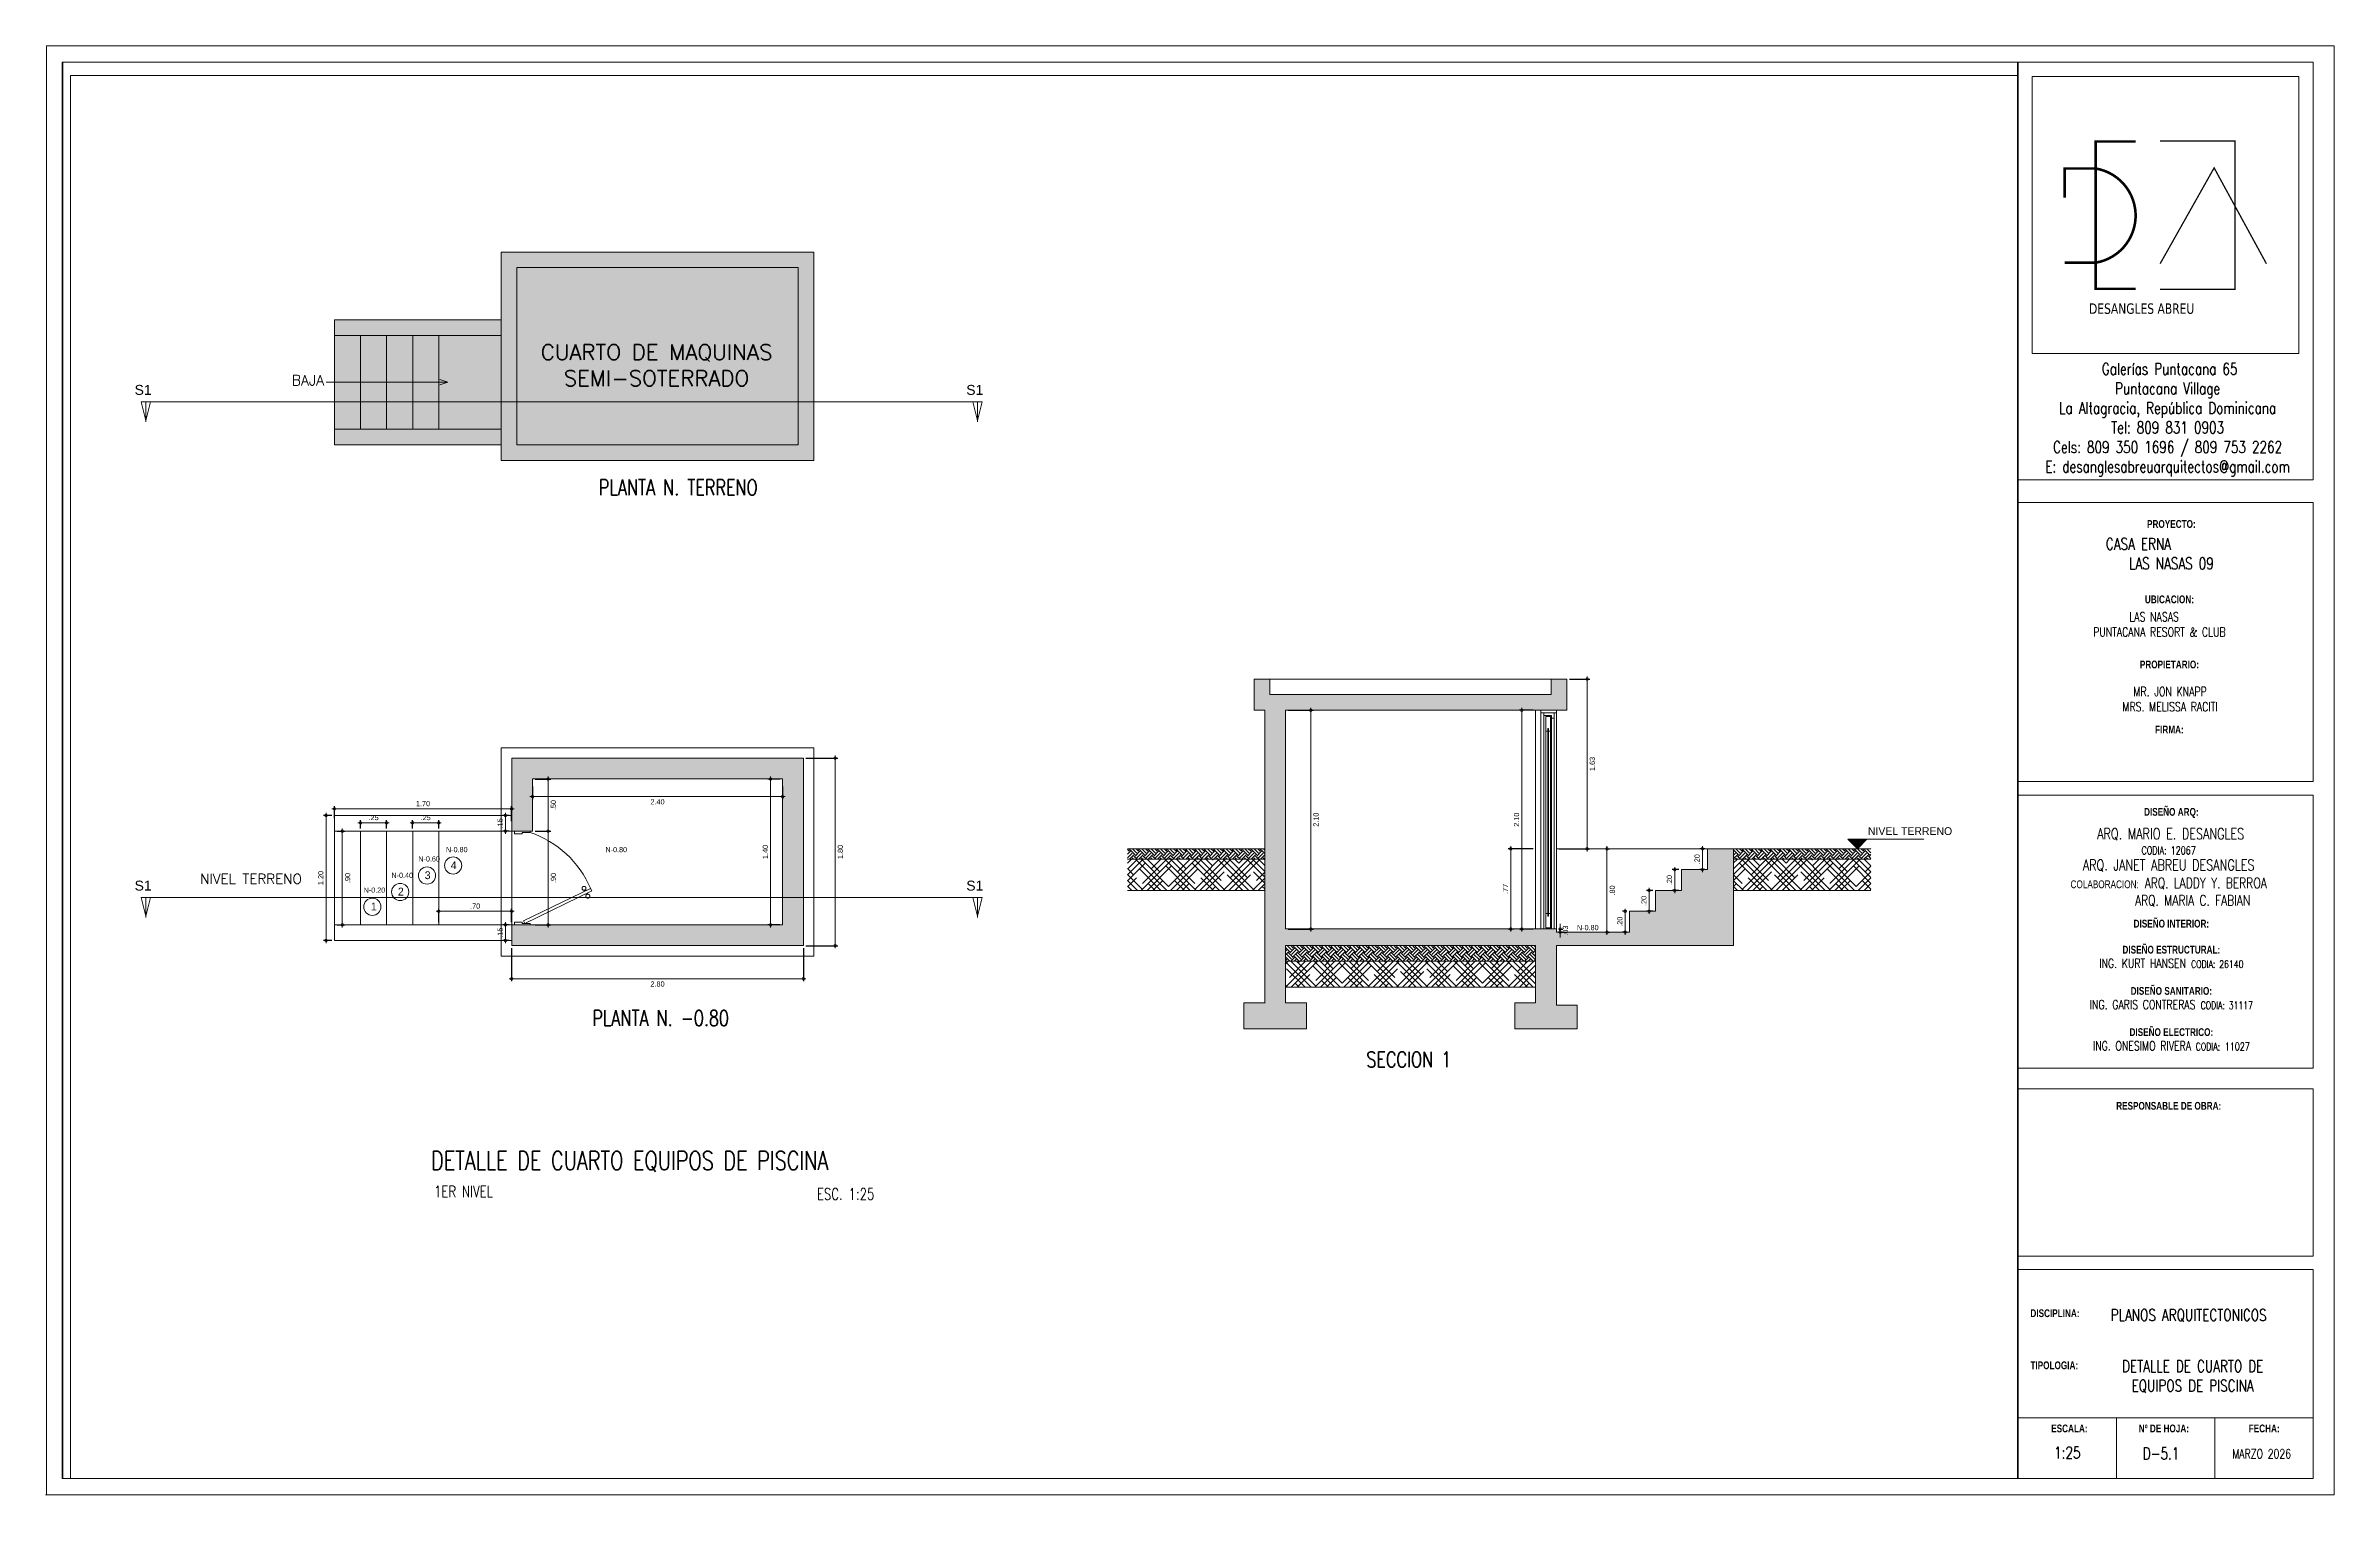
# Paper-space layout 'D-5.1' of a CAD drawing. Header units: metres. Extents: x 0.019 to 0.897, y 0.02 to 0.576.
# The model-space entities are those that its viewports show. They can reach past a viewport. Long polylines and large blocks are cut down to what shows.
import ezdxf

# ---------------------------------------------------------------- set-up
doc = ezdxf.new("R2010")
doc.units = ezdxf.units.M
doc.header["$PDMODE"] = 34
for name, pattern in [('0', [0]), ('CONTINU', [0]), ('DASHED2', [0.375, 0.25, -0.125])]:
    doc.linetypes.add(name, pattern=pattern)
doc.layers.get('0').update_dxf_attribs({"color": 250, "linetype": '0', "lineweight": 20})
doc.layers.get('Defpoints').update_dxf_attribs({"color": 6})
for name, color, linetype, lineweight in [('A-DOOR', 35, 'Continuous', 5), ('A-FLOR', 253, 'Continuous', 0), ('A-WALL', 250, 'Continuous', 20), ('corte', 250, 'Continuous', 20), ('DIMENSIONES', 5, 'Continuous', 5), ('piso', 253, 'Continuous', 0), ('SE-2', 252, 'Continuous', 9), ('SE-2-MADERA', 36, 'Continuous', 9), ('textos', 7, 'Continuous', 0)]:
    doc.layers.add(name, color=color, linetype=linetype, lineweight=lineweight)
doc.layers.add('RELLENO SECCION', color=8, linetype='Continuous', lineweight=0, transparency=0.4)
doc.styles.add('AC', font='framd.ttf')
doc.styles.add('Arch-Dim', font='romans.shx', dxfattribs={"width": 0.75})
doc.styles.add('ESC100-2mm', font='arial.ttf', dxfattribs={"height": 0.15})
doc.styles.add('ESC25-2mm', font='arial.ttf', dxfattribs={"height": 0.05})
doc.styles.get("Standard").update_dxf_attribs({"font": 'arial.ttf', "height": 0.1875})
doc.dimstyles.new('DIMS25', dxfattribs={"dimtxt": 0.05, "dimasz": 0.05, "dimexe": 0.025, "dimexo": 0.025, "dimgap": 0.025, "dimtad": 2, "dimzin": 4, "dimdsep": 46, "dimtxsty": 'ESC25-2mm', "dimblk": 'DOTSMALL', "dimcen": 0.025, "dimdle": 0.025, "dimclrd": 256, "dimclre": 256, "dimclrt": 1, "dimadec": 0, "dimazin": 0, "dimtfac": 1, "dimtix": 1, "dimtmove": 2, "dimatfit": 3, "dimfxl": 1, "dimtolj": 1, "dimtzin": 0, "dimlwd": -1, "dimarcsym": 0})

psp = doc.layouts.new('D-5.1')

# ---------------------------------------------------------------- texts
at = {"attachment_point": 1, "style": 'Arch-Dim'}
for s, insert, char_height, width in [('\\pxqc;{\\H1.25x; }', (0.75859, 0.36079), 0.0024479, 0.1131964), ('\\pxqc;DETALLE DE CUARTO DE EQUIPOS DE PISCINA', (0.8049, 0.07153), 0.0045, 0.0761002), ('1:25', (0.78978, 0.03833), 0.0045, 0.103134), ('D-5.1', (0.82382, 0.03799), 0.0045, 0.103134)]:
    psp.add_mtext(s, dxfattribs=dict(at, insert=insert, char_height=char_height, width=width))

msp = doc.modelspace()

# ---------------------------------------------------------------- texts
at = {"layer": 'textos', "width": 4.628637}
for s, insert, char_height, attachment_point in [('\\pxqc;{\\Fromans|c0;CUARTO DE MAQUINAS\\PSEMI-SOTERRADO}', (376.7422, -20.1798), 0.15, 9), ('\\pxql;{\\Fromans|c0;BAJA}', (370.9249, -20.1738), 0.1, 7)]:
    msp.add_mtext(s, dxfattribs=dict(at, insert=insert, char_height=char_height, attachment_point=attachment_point))
at = {"layer": 'textos', "char_height": 0.095524, "attachment_point": 9, "style": 'ESC100-2mm'}
for insert, width in [((369.5818, -20.2657, -0.1334), 0.836288), ((377.5639, -20.2657, -0.1334), 1.136288), ((369.5818, -25.0252, -0.1334), 0.836288), ((377.5639, -25.0252, -0.1334), 1.136288)]:
    msp.add_mtext('\\pxt5.9124,29;S1', dxfattribs=dict(at, insert=insert, width=width))
at = {"layer": 'textos', "lineweight": 13, "style": 'Arch-Dim'}
for s, insert, char_height, attachment_point in [('\\pxt177;PLANTA N. TERRENO', (375.3984, -21.2285), 0.15, 9), ('\\pxt177;PLANTA N. -0.80', (375.1231, -26.3236), 0.15, 9), ('SECCION 1', (381.2402, -26.5707, -0.562), 0.15, 1), ('DETALLE DE CUARTO EQUIPOS DE PISCINA', (372.264, -27.5258), 0.18, 1), ('1ER NIVEL', (372.292, -27.8584), 0.11, 1), ('ESC. 1:25', (375.9669, -27.8822), 0.11, 1)]:
    msp.add_mtext_dynamic_manual_height_columns(s, width=26.65337, gutter_width=15, heights=[0], dxfattribs=dict(at, insert=insert, char_height=char_height, attachment_point=attachment_point))
at = {"layer": 'textos', "attachment_point": 3, "style": 'ESC100-2mm'}
for s, insert, char_height in [('{\\Ftxt|c0;NIVEL TERRENO}', (386.8627, -24.4156), 0.075), ('{\\Ftxt|c0;N-0.60}', (372.3484, -24.6949), 0.05), ('{\\Ftxt|c0;N-0.80}', (372.6138, -24.6053), 0.05), ('{\\Ftxt|c0;N-0.80}', (374.1449, -24.6053), 0.05), ('{\\Ftxt|c0;N-0.20}', (371.8236, -24.9949), 0.05), ('{\\Ftxt|c0;N-0.40}', (372.091, -24.8524), 0.05), ('{\\Ftxt|c0;N-0.80}', (383.469, -25.3542), 0.05)]:
    msp.add_mtext_dynamic_manual_height_columns(s, width=2.216942, gutter_width=0.5, heights=[0], dxfattribs=dict(at, insert=insert, char_height=char_height))
at = {"layer": 'textos', "linetype": 'CONTINU', "char_height": 0.075, "attachment_point": 1, "style": 'ESC100-2mm'}
for s, insert in [('{\\Ftxt|c0;4}', (372.453, -24.7425)), ('{\\Ftxt|c0;2}', (371.9457, -24.9965)), ('{\\Ftxt|c0;3}', (372.203, -24.839)), ('{\\Ftxt|c0;1}', (371.6867, -25.139))]:
    msp.add_mtext_dynamic_manual_height_columns(s, width=0.740787, gutter_width=0.75, heights=[0], dxfattribs=dict(at, insert=insert))
at = {"layer": 'textos', "lineweight": 0, "insert": (370.0472, -24.9589), "char_height": 0.095, "attachment_point": 7, "style": 'AC'}
msp.add_mtext('\\A1;\\pxql;{\\Fromans|c0;NIVEL TERRENO}', dxfattribs=at)

# ---------------------------------------------------------------- blocks, each defined once
blk = doc.blocks.new('XREF-TJ-Tecne2-24X36')
at = {"lineweight": 13}
for p, q in [((0.88335, 0.05683), (0.77012, 0.05683)), ((0.80786, 0.03354), (0.80786, 0.05683)), ((0.84561, 0.03354), (0.84561, 0.05683)), ((0.01287, 0.02707), (0.01287, 0.02719)), ((0.01287, 0.02719), (0.01313, 0.02719))]:
    blk.add_line(p, q, dxfattribs=at)
for points in [[(0.89143, 0.58374), (0.01313, 0.58374), (0.01313, 0.02719), (0.89143, 0.02719)], [(0.77012, 0.57739), (0.88338, 0.57739), (0.88338, 0.41697), (0.77012, 0.41697)], [(0.77543, 0.57191), (0.8779, 0.57191), (0.8779, 0.46558), (0.77543, 0.46558)], [(0.88338, 0.40839), (0.77012, 0.40839), (0.77012, 0.30112), (0.88338, 0.30112)], [(0.77012, 0.29594), (0.88335, 0.29594), (0.88335, 0.19103), (0.77012, 0.19103)], [(0.77012, 0.1831), (0.88335, 0.1831), (0.88335, 0.11893), (0.77012, 0.11893)]]:
    blk.add_lwpolyline(points, close=True)
for points, const_width in [([(0.81521, 0.54696), (0.79987, 0.54696), (0.79987, 0.49039), (0.81521, 0.49039)], 0.001), ([(0.82455, 0.54714), (0.85338, 0.54714), (0.85338, 0.49021), (0.82455, 0.49021)], 0.0005), ([(0.78797, 0.50043), (0.79987, 0.50043), (0.79987, 0.53659), (0.78797, 0.53659), (0.78797, 0.52543)], 0.001), ([(0.8246, 0.50004), (0.84532, 0.53684), (0.86539, 0.50003)], 0.0005)]:
    blk.add_lwpolyline(points, dxfattribs=dict(const_width=const_width))
at = {"const_width": 0.001}
blk.add_lwpolyline([(0.79987, 0.53659, -0.846806), (0.79987, 0.50043, -1.311035)], format="xyb", dxfattribs=at)
blk.add_lwpolyline([(0.85644, 0.11374), (0.88335, 0.11374), (0.88335, 0.03354), (0.77012, 0.03354), (0.77012, 0.11374), (0.88335, 0.11374)])
at = {"layer": 'Defpoints', "color": 255, "lineweight": 13}
blk.add_lwpolyline([(0.01948, 0.57739), (0.77012, 0.57739), (0.77012, 0.03354), (0.01948, 0.03354)], close=True, dxfattribs=at)
at = {"style": 'Arch-Dim'}
for s, insert, char_height, width, attachment_point in [('\\pxsm2,qd;{\\H1.25x; \\fVerdana|b0|i0|c0|p34;\\H1.3072x;DESANGLES ABREU}', (0.79573, 0.48479), 0.0024479, 0.057903, 1), ('\\pxqc;{\\H1.25x; \\H1.4706x;Galerías Puntacana 65  \\PPuntacana Village\\PLa Altagracia, República Dominicana  \\PTel: 809 831 0903\\PCels: 809 350 1696 / 809 753 2262\\PE: desanglesabreuarquitectos@gmail.com}', (0.77012, 0.46188), 0.0024479, 0.1146695, 1), ('\\pxqc;{\\fArial|b1|i0|c0|p34;PROYECTO:}', (0.8289, 0.40006), 0.003, 0.0660399, 5), ('{\\H1.25x;              \\H1.47065x;CASA ERNA\\P\\pxqc;LAS NASAS 09}', (0.78171, 0.39469), 0.0024479, 0.0944146, 1), ('\\pxqc;{\\fArial|b1|i0|c0|p34;UBICACION:\\P\\P\\P\\P\\PPROPIETARIO:\\P\\P\\P\\P\\PFIRMA:}', (0.82816, 0.34612), 0.003, 0.0660399, 5), ('      {\\H0.77778x;LAS NASAS\\PPUNTACANA RESORT & CLUB}', (0.79889, 0.36617), 0.0045, 0.0944146, 1), ('\\pxi-3,l6.3162,qc,t6.3162;MR. JON KNAPP  \\PMRS. MELISSA RACITI', (0.74997, 0.33747), 0.0035, 0.1452831, 1), ('\\pxqc;{\\fArial|b1|i0|c0|p34;DISEÑO ARQ:}', (0.8289, 0.28909), 0.003, 0.0660399, 5), ('\\pxqc;{\\H1.25x; \\H1.3726x;ARQ. MARIO E. DESANGLES\\P\\H0.71428x;CODIA:^I12067\\H1.49996x;\\P\\H0.93336x;ARQ. JANET ABREU DESANGLES\\P\\fArial|b0|i0|c0|p34;\\H0.71429x;COLABORACION:\\Fromans|c0;\\H1.5x; \\H0.88892x;ARQ. LADDY Y. BERROA\\P         ARQ. MARIA C. FABIAN\\P          }', (0.78065, 0.2832), 0.0024479, 0.0944146, 1), ('\\pxqc;{\\fArial|b1|i0|c0|p34;\\PDISEÑO INTERIOR:   \\Fromans|c0;\\H1.83825x;\\P\\fArial|b1|i0|c0|p34;\\H0.544x;\\PDISEÑO ESTRUCTURAL:\\P\\Fromans|c0;\\H1.16666x;ING. KURT HANSEN\\H1.10305x; \\H0.75x;CODIA: 26140\\fArial|b1|i0|c0|p34;\\H1.0361x;\\P\\PDISEÑO SANITARIO:\\P\\Fromans|c0;\\H1.16665x;ING.^IGARIS CONTRERAS\\H1.10305x; \\H0.75x;CODIA: 31117\\P\\fArial|b1|i0|c0|p34;\\H1.0361x;\\PDISEÑO ELECTRICO:\\P\\Fromans|c0;\\H1.16665x;ING. ONESIMO RIVERA \\H0.82857x;CODIA:\\H1.20689x; \\H0.85714x;11027}', (0.8289, 0.22551), 0.003, 0.0868059, 5), ('\\pxqc;{\\fArial|b1|i0|c0|p34;RESPONSABLE DE OBRA:}', (0.82789, 0.1766), 0.003, 0.0660399, 5), ('\\pxql;{\\fArial|b1|i0|c0|p34;DISCIPLINA:\\P\\P\\P\\PTIPOLOGIA:}', (0.80781, 0.08695), 0.003, 0.0660399, 5), ('\\pxqc;{\\H1.25x; \\H1.4706x;PLANOS ARQUITECTONICOS}', (0.78755, 0.09855), 0.0024479, 0.0944146, 1), ('\\pxqc;{\\fArial|b1|i0|c0|p34;ESCALA:}', (0.78976, 0.0527), 0.003, 0.0660399, 5), ('\\pxqc;{\\fArial|b1|i0|c0|p34;Nº DE HOJA:}', (0.82603, 0.0527), 0.003, 0.0660399, 5), ('\\pxqc;{\\fArial|b1|i0|c0|p34;FECHA:}', (0.86455, 0.0527), 0.003, 0.0660399, 5), ('{\\H1.45833x;MARZO 2026}', (0.85227, 0.04474), 0.0024, 0.0944146, 1)]:
    blk.add_mtext(s, dxfattribs=dict(at, insert=insert, char_height=char_height, width=width, attachment_point=attachment_point))
blk = doc.blocks.new('_DotSmall')
at = {"color": 0, "linetype": 'ByBlock', "lineweight": 13, "const_width": 0.5}
blk.add_lwpolyline([(-0.0625, 0, 1), (0.0625, 0, 1)], format="xyb", close=True, dxfattribs=at)
blk = doc.blocks.new('*D1051')
at = {"layer": 'Defpoints', "color": 0, "transparency": 16777216}
for p in [(382.865, -24.623), (382.626, -25.393), (382.684, -25.393)]:
    blk.add_point(p, dxfattribs=at)
at = {"layer": 'DIMENSIONES', "transparency": 16777216}
blk.add_line((382.626, -24.598), (382.626, -25.418), dxfattribs=at)
at = {"layer": 'DIMENSIONES', "lineweight": -2, "transparency": 16777216}
for p, q in [((382.84, -24.623), (382.601, -24.623)), ((382.659, -25.393), (382.601, -25.393))]:
    blk.add_line(p, q, dxfattribs=at)
at = {"layer": 'DIMENSIONES', "transparency": 16777216, "xscale": 0.05, "yscale": 0.05, "zscale": 0.05}
for p, rotation in [((382.626, -24.623), 90), ((382.626, -25.393), 270)]:
    blk.add_blockref('_DotSmall', p, dxfattribs=dict(at, rotation=rotation))
at = {"layer": 'DIMENSIONES', "color": 5, "transparency": 16777216, "insert": (382.576, -25.008), "char_height": 0.05, "attachment_point": 5, "rotation": 90, "style": 'ESC25-2mm'}
blk.add_mtext('\\A1;.77', dxfattribs=at)
blk = doc.blocks.new('INDI.PISO')
blk.add_hatch(color=256).paths.add_polyline_path([(0, 0), (0.183, 0), (0.092, -0.092)])
blk.add_line((0.183, 0), (0.728, 0))
blk.add_lwpolyline([(0, 0), (0.183, 0), (0.092, -0.092), (0, 0)])
blk = doc.blocks.new('*D1056')
at = {"layer": 'Defpoints', "color": 0, "transparency": 16777216}
for p in [(380.465, -23.293), (380.465, -25.393), (380.707, -25.393)]:
    blk.add_point(p, dxfattribs=at)
at = {"layer": 'DIMENSIONES', "transparency": 16777216}
blk.add_line((380.707, -23.268), (380.707, -25.418), dxfattribs=at)
at = {"layer": 'DIMENSIONES', "lineweight": -2, "transparency": 16777216}
for p, q in [((380.49, -23.293), (380.732, -23.293)), ((380.49, -25.393), (380.732, -25.393))]:
    blk.add_line(p, q, dxfattribs=at)
at = {"layer": 'DIMENSIONES', "transparency": 16777216, "xscale": 0.05, "yscale": 0.05, "zscale": 0.05}
for p, rotation in [((380.707, -23.293), 90), ((380.707, -25.393), 270)]:
    blk.add_blockref('_DotSmall', p, dxfattribs=dict(at, rotation=rotation))
at = {"layer": 'DIMENSIONES', "color": 5, "transparency": 16777216, "insert": (380.757, -24.343), "char_height": 0.05, "attachment_point": 5, "rotation": 90, "style": 'ESC25-2mm'}
blk.add_mtext('\\A1;2.10', dxfattribs=at)
blk = doc.blocks.new('*D1052')
at = {"layer": 'Defpoints', "color": 0, "transparency": 16777216}
for p in [(382.732, -23.293), (382.865, -23.293), (382.865, -25.393)]:
    blk.add_point(p, dxfattribs=at)
at = {"layer": 'DIMENSIONES', "transparency": 16777216}
blk.add_line((382.732, -25.418), (382.732, -23.268), dxfattribs=at)
at = {"layer": 'DIMENSIONES', "lineweight": -2, "transparency": 16777216}
for p, q in [((382.84, -23.293), (382.707, -23.293)), ((382.84, -25.393), (382.707, -25.393))]:
    blk.add_line(p, q, dxfattribs=at)
at = {"layer": 'DIMENSIONES', "transparency": 16777216, "xscale": 0.05, "yscale": 0.05, "zscale": 0.05}
for p, rotation in [((382.732, -23.293), 90), ((382.732, -25.393), 270)]:
    blk.add_blockref('_DotSmall', p, dxfattribs=dict(at, rotation=rotation))
at = {"layer": 'DIMENSIONES', "color": 5, "transparency": 16777216, "insert": (382.682, -24.343), "char_height": 0.05, "attachment_point": 5, "rotation": 90, "style": 'ESC25-2mm'}
blk.add_mtext('\\A1;2.10', dxfattribs=at)
blk = doc.blocks.new('*D1053')
at = {"layer": 'Defpoints', "color": 0, "transparency": 16777216}
for p in [(373.237, -24.001), (375.637, -24.001), (375.637, -24.122)]:
    blk.add_point(p, dxfattribs=at)
at = {"layer": 'DIMENSIONES', "transparency": 16777216}
blk.add_line((373.212, -24.122), (375.662, -24.122), dxfattribs=at)
at = {"layer": 'DIMENSIONES', "lineweight": -2, "transparency": 16777216}
for p, q in [((373.237, -24.026), (373.237, -24.147)), ((375.637, -24.026), (375.637, -24.147))]:
    blk.add_line(p, q, dxfattribs=at)
at = {"layer": 'DIMENSIONES', "transparency": 16777216, "xscale": 0.05, "yscale": 0.05, "zscale": 0.05, "rotation": 180}
blk.add_blockref('_DotSmall', (373.237, -24.122), dxfattribs=at)
at = {"layer": 'DIMENSIONES', "transparency": 16777216, "xscale": 0.05, "yscale": 0.05, "zscale": 0.05}
blk.add_blockref('_DotSmall', (375.637, -24.122), dxfattribs=at)
at = {"layer": 'DIMENSIONES', "color": 5, "transparency": 16777216, "insert": (374.437, -24.172), "char_height": 0.05, "attachment_point": 5, "style": 'ESC25-2mm'}
blk.add_mtext('\\A1;2.40', dxfattribs=at)
blk = doc.blocks.new('*D1054')
at = {"layer": 'Defpoints', "color": 0, "transparency": 16777216}
for p in [(375.637, -23.953), (375.522, -25.353), (375.637, -25.353)]:
    blk.add_point(p, dxfattribs=at)
at = {"layer": 'DIMENSIONES', "transparency": 16777216}
blk.add_line((375.522, -23.928), (375.522, -25.378), dxfattribs=at)
at = {"layer": 'DIMENSIONES', "lineweight": -2, "transparency": 16777216}
for p, q in [((375.612, -23.953), (375.497, -23.953)), ((375.612, -25.353), (375.497, -25.353))]:
    blk.add_line(p, q, dxfattribs=at)
at = {"layer": 'DIMENSIONES', "transparency": 16777216, "xscale": 0.05, "yscale": 0.05, "zscale": 0.05}
for p, rotation in [((375.522, -23.953), 90), ((375.522, -25.353), 270)]:
    blk.add_blockref('_DotSmall', p, dxfattribs=dict(at, rotation=rotation))
at = {"layer": 'DIMENSIONES', "color": 5, "transparency": 16777216, "insert": (375.472, -24.653), "char_height": 0.05, "attachment_point": 5, "rotation": 90, "style": 'ESC25-2mm'}
blk.add_mtext('\\A1;1.40', dxfattribs=at)
blk = doc.blocks.new('*D1057')
at = {"layer": 'Defpoints', "color": 0, "transparency": 16777216}
for p in [(371.837, -24.374), (371.587, -24.453), (371.837, -24.453)]:
    blk.add_point(p, dxfattribs=at)
at = {"layer": 'DIMENSIONES', "transparency": 16777216}
blk.add_line((371.562, -24.374), (371.862, -24.374), dxfattribs=at)
at = {"layer": 'DIMENSIONES', "lineweight": -2, "transparency": 16777216}
for p, q in [((371.587, -24.428), (371.587, -24.349)), ((371.837, -24.428), (371.837, -24.349))]:
    blk.add_line(p, q, dxfattribs=at)
at = {"layer": 'DIMENSIONES', "transparency": 16777216, "xscale": 0.05, "yscale": 0.05, "zscale": 0.05, "rotation": 180}
blk.add_blockref('_DotSmall', (371.587, -24.374), dxfattribs=at)
at = {"layer": 'DIMENSIONES', "transparency": 16777216, "xscale": 0.05, "yscale": 0.05, "zscale": 0.05}
blk.add_blockref('_DotSmall', (371.837, -24.374), dxfattribs=at)
at = {"layer": 'DIMENSIONES', "color": 5, "transparency": 16777216, "insert": (371.712, -24.323), "char_height": 0.05, "attachment_point": 5, "style": 'ESC25-2mm'}
blk.add_mtext('\\A1;.25', dxfattribs=at)
blk = doc.blocks.new('*D1058')
at = {"layer": 'Defpoints', "color": 0, "transparency": 16777216}
for p in [(372.337, -24.374), (372.087, -24.453), (372.337, -24.453)]:
    blk.add_point(p, dxfattribs=at)
at = {"layer": 'DIMENSIONES', "transparency": 16777216}
blk.add_line((372.062, -24.374), (372.362, -24.374), dxfattribs=at)
at = {"layer": 'DIMENSIONES', "lineweight": -2, "transparency": 16777216}
for p, q in [((372.087, -24.428), (372.087, -24.349)), ((372.337, -24.428), (372.337, -24.349))]:
    blk.add_line(p, q, dxfattribs=at)
at = {"layer": 'DIMENSIONES', "transparency": 16777216, "xscale": 0.05, "yscale": 0.05, "zscale": 0.05, "rotation": 180}
blk.add_blockref('_DotSmall', (372.087, -24.374), dxfattribs=at)
at = {"layer": 'DIMENSIONES', "transparency": 16777216, "xscale": 0.05, "yscale": 0.05, "zscale": 0.05}
blk.add_blockref('_DotSmall', (372.337, -24.374), dxfattribs=at)
at = {"layer": 'DIMENSIONES', "color": 5, "transparency": 16777216, "insert": (372.212, -24.323), "char_height": 0.05, "attachment_point": 5, "style": 'ESC25-2mm'}
blk.add_mtext('\\A1;.25', dxfattribs=at)
blk = doc.blocks.new('*D1059')
at = {"layer": 'Defpoints', "color": 0, "transparency": 16777216}
for p in [(384.515, -24.623), (384.466, -24.823), (384.515, -24.823)]:
    blk.add_point(p, dxfattribs=at)
at = {"layer": 'DIMENSIONES', "transparency": 16777216}
blk.add_line((384.466, -24.598), (384.466, -24.848), dxfattribs=at)
at = {"layer": 'DIMENSIONES', "lineweight": -2, "transparency": 16777216}
for p, q in [((384.49, -24.623), (384.441, -24.623)), ((384.49, -24.823), (384.441, -24.823))]:
    blk.add_line(p, q, dxfattribs=at)
at = {"layer": 'DIMENSIONES', "transparency": 16777216, "xscale": 0.05, "yscale": 0.05, "zscale": 0.05}
for p, rotation in [((384.466, -24.623), 90), ((384.466, -24.823), 270)]:
    blk.add_blockref('_DotSmall', p, dxfattribs=dict(at, rotation=rotation))
at = {"layer": 'DIMENSIONES', "color": 5, "transparency": 16777216, "insert": (384.415, -24.723), "char_height": 0.05, "attachment_point": 5, "rotation": 90, "style": 'ESC25-2mm'}
blk.add_mtext('\\A1;.20', dxfattribs=at)
blk = doc.blocks.new('*D1060')
at = {"layer": 'Defpoints', "color": 0, "transparency": 16777216}
for p in [(384.2, -25.023), (384.265, -24.823), (384.265, -25.023)]:
    blk.add_point(p, dxfattribs=at)
at = {"layer": 'DIMENSIONES', "transparency": 16777216}
blk.add_line((384.2, -24.798), (384.2, -25.048), dxfattribs=at)
at = {"layer": 'DIMENSIONES', "lineweight": -2, "transparency": 16777216}
for p, q in [((384.24, -24.823), (384.175, -24.823)), ((384.24, -25.023), (384.175, -25.023))]:
    blk.add_line(p, q, dxfattribs=at)
at = {"layer": 'DIMENSIONES', "transparency": 16777216, "xscale": 0.05, "yscale": 0.05, "zscale": 0.05}
for p, rotation in [((384.2, -24.823), 90), ((384.2, -25.023), 270)]:
    blk.add_blockref('_DotSmall', p, dxfattribs=dict(at, rotation=rotation))
at = {"layer": 'DIMENSIONES', "color": 5, "transparency": 16777216, "insert": (384.149, -24.923), "char_height": 0.05, "attachment_point": 5, "rotation": 90, "style": 'ESC25-2mm'}
blk.add_mtext('\\A1;.20', dxfattribs=at)
blk = doc.blocks.new('*D1061')
at = {"layer": 'Defpoints', "color": 0, "transparency": 16777216}
for p in [(384.015, -25.023), (383.954, -25.223), (384.015, -25.223)]:
    blk.add_point(p, dxfattribs=at)
at = {"layer": 'DIMENSIONES', "lineweight": -2, "transparency": 16777216}
for p, q in [((383.99, -25.023), (383.929, -25.023)), ((383.99, -25.223), (383.929, -25.223))]:
    blk.add_line(p, q, dxfattribs=at)
at = {"layer": 'DIMENSIONES', "transparency": 16777216}
blk.add_line((383.954, -24.998), (383.954, -25.248), dxfattribs=at)
at = {"layer": 'DIMENSIONES', "transparency": 16777216, "xscale": 0.05, "yscale": 0.05, "zscale": 0.05}
for p, rotation in [((383.954, -25.023), 90), ((383.954, -25.223), 270)]:
    blk.add_blockref('_DotSmall', p, dxfattribs=dict(at, rotation=rotation))
at = {"layer": 'DIMENSIONES', "color": 5, "transparency": 16777216, "insert": (383.904, -25.123), "char_height": 0.05, "attachment_point": 5, "rotation": 90, "style": 'ESC25-2mm'}
blk.add_mtext('\\A1;.20', dxfattribs=at)
blk = doc.blocks.new('*D1062')
at = {"layer": 'Defpoints', "color": 0, "transparency": 16777216}
for p in [(383.765, -25.223), (383.724, -25.423), (383.765, -25.423)]:
    blk.add_point(p, dxfattribs=at)
at = {"layer": 'DIMENSIONES', "lineweight": -2, "transparency": 16777216}
for p, q in [((383.74, -25.223), (383.699, -25.223)), ((383.74, -25.423), (383.699, -25.423))]:
    blk.add_line(p, q, dxfattribs=at)
at = {"layer": 'DIMENSIONES', "transparency": 16777216}
blk.add_line((383.724, -25.198), (383.724, -25.448), dxfattribs=at)
at = {"layer": 'DIMENSIONES', "transparency": 16777216, "xscale": 0.05, "yscale": 0.05, "zscale": 0.05}
for p, rotation in [((383.724, -25.223), 90), ((383.724, -25.423), 270)]:
    blk.add_blockref('_DotSmall', p, dxfattribs=dict(at, rotation=rotation))
at = {"layer": 'DIMENSIONES', "color": 5, "transparency": 16777216, "insert": (383.673, -25.323), "char_height": 0.05, "attachment_point": 5, "rotation": 90, "style": 'ESC25-2mm'}
blk.add_mtext('\\A1;.20', dxfattribs=at)
blk = doc.blocks.new('*D1063')
at = {"layer": 'Defpoints', "color": 0, "transparency": 16777216}
for p in [(373.037, -25.223), (372.337, -25.353), (373.037, -25.353)]:
    blk.add_point(p, dxfattribs=at)
at = {"layer": 'DIMENSIONES', "transparency": 16777216}
blk.add_line((372.312, -25.223), (373.062, -25.223), dxfattribs=at)
at = {"layer": 'DIMENSIONES', "lineweight": -2, "transparency": 16777216}
for p, q in [((372.337, -25.328), (372.337, -25.198)), ((373.037, -25.328), (373.037, -25.198))]:
    blk.add_line(p, q, dxfattribs=at)
at = {"layer": 'DIMENSIONES', "transparency": 16777216, "xscale": 0.05, "yscale": 0.05, "zscale": 0.05, "rotation": 180}
blk.add_blockref('_DotSmall', (372.337, -25.223), dxfattribs=at)
at = {"layer": 'DIMENSIONES', "transparency": 16777216, "xscale": 0.05, "yscale": 0.05, "zscale": 0.05}
blk.add_blockref('_DotSmall', (373.037, -25.223), dxfattribs=at)
at = {"layer": 'DIMENSIONES', "color": 5, "transparency": 16777216, "insert": (372.687, -25.173), "char_height": 0.05, "attachment_point": 5, "style": 'ESC25-2mm'}
blk.add_mtext('\\A1;.70', dxfattribs=at)
blk = doc.blocks.new('*D1064')
at = {"layer": 'Defpoints', "color": 0, "transparency": 16777216}
for p in [(371.337, -24.303), (371.256, -25.503), (371.337, -25.503)]:
    blk.add_point(p, dxfattribs=at)
at = {"layer": 'DIMENSIONES', "lineweight": -2, "transparency": 16777216}
for p, q in [((371.312, -24.303), (371.231, -24.303)), ((371.312, -25.503), (371.231, -25.503))]:
    blk.add_line(p, q, dxfattribs=at)
at = {"layer": 'DIMENSIONES', "transparency": 16777216}
blk.add_line((371.256, -24.278), (371.256, -25.528), dxfattribs=at)
at = {"layer": 'DIMENSIONES', "transparency": 16777216, "xscale": 0.05, "yscale": 0.05, "zscale": 0.05}
for p, rotation in [((371.256, -24.303), 90), ((371.256, -25.503), 270)]:
    blk.add_blockref('_DotSmall', p, dxfattribs=dict(at, rotation=rotation))
at = {"layer": 'DIMENSIONES', "color": 5, "transparency": 16777216, "insert": (371.205, -24.903), "char_height": 0.05, "attachment_point": 5, "rotation": 90, "style": 'ESC25-2mm'}
blk.add_mtext('\\A1;1.20', dxfattribs=at)
blk = doc.blocks.new('*D1065')
at = {"layer": 'Defpoints', "color": 0, "transparency": 16777216}
for p in [(371.337, -24.353), (373.037, -24.239), (373.037, -24.383)]:
    blk.add_point(p, dxfattribs=at)
at = {"layer": 'DIMENSIONES', "transparency": 16777216}
blk.add_line((371.312, -24.239), (373.062, -24.239), dxfattribs=at)
at = {"layer": 'DIMENSIONES', "lineweight": -2, "transparency": 16777216}
for p, q in [((371.337, -24.328), (371.337, -24.214)), ((373.037, -24.358), (373.037, -24.214))]:
    blk.add_line(p, q, dxfattribs=at)
at = {"layer": 'DIMENSIONES', "transparency": 16777216, "xscale": 0.05, "yscale": 0.05, "zscale": 0.05, "rotation": 180}
blk.add_blockref('_DotSmall', (371.337, -24.239), dxfattribs=at)
at = {"layer": 'DIMENSIONES', "transparency": 16777216, "xscale": 0.05, "yscale": 0.05, "zscale": 0.05}
blk.add_blockref('_DotSmall', (373.037, -24.239), dxfattribs=at)
at = {"layer": 'DIMENSIONES', "color": 5, "transparency": 16777216, "insert": (372.187, -24.189), "char_height": 0.05, "attachment_point": 5, "style": 'ESC25-2mm'}
blk.add_mtext('\\A1;1.70', dxfattribs=at)
blk = doc.blocks.new('*D1066')
at = {"layer": 'Defpoints', "color": 0, "transparency": 16777216}
for p in [(373.237, -23.953), (373.387, -23.953), (373.237, -24.453)]:
    blk.add_point(p, dxfattribs=at)
at = {"layer": 'DIMENSIONES', "transparency": 16777216}
blk.add_line((373.387, -24.478), (373.387, -23.928), dxfattribs=at)
at = {"layer": 'DIMENSIONES', "lineweight": -2, "transparency": 16777216}
for p, q in [((373.262, -23.953), (373.412, -23.953)), ((373.262, -24.453), (373.412, -24.453))]:
    blk.add_line(p, q, dxfattribs=at)
at = {"layer": 'DIMENSIONES', "transparency": 16777216, "xscale": 0.05, "yscale": 0.05, "zscale": 0.05}
for p, rotation in [((373.387, -23.953), 90), ((373.387, -24.453), 270)]:
    blk.add_blockref('_DotSmall', p, dxfattribs=dict(at, rotation=rotation))
at = {"layer": 'DIMENSIONES', "color": 5, "transparency": 16777216, "insert": (373.438, -24.203), "char_height": 0.05, "attachment_point": 5, "rotation": 90, "style": 'ESC25-2mm'}
blk.add_mtext('\\A1;.50', dxfattribs=at)
blk = doc.blocks.new('*D1055')
at = {"layer": 'Defpoints', "color": 0, "transparency": 16777216}
for p in [(373.237, -24.453), (373.237, -25.353), (373.387, -25.353)]:
    blk.add_point(p, dxfattribs=at)
at = {"layer": 'DIMENSIONES', "lineweight": -2, "transparency": 16777216}
for p, q in [((373.262, -24.453), (373.412, -24.453)), ((373.262, -25.353), (373.412, -25.353))]:
    blk.add_line(p, q, dxfattribs=at)
at = {"layer": 'DIMENSIONES', "transparency": 16777216}
blk.add_line((373.387, -24.428), (373.387, -25.378), dxfattribs=at)
at = {"layer": 'DIMENSIONES', "transparency": 16777216, "xscale": 0.05, "yscale": 0.05, "zscale": 0.05}
for p, rotation in [((373.387, -24.453), 90), ((373.387, -25.353), 270)]:
    blk.add_blockref('_DotSmall', p, dxfattribs=dict(at, rotation=rotation))
at = {"layer": 'DIMENSIONES', "color": 5, "transparency": 16777216, "insert": (373.438, -24.903), "char_height": 0.05, "attachment_point": 5, "rotation": 90, "style": 'ESC25-2mm'}
blk.add_mtext('\\A1;.90', dxfattribs=at)
blk = doc.blocks.new('*D1067')
at = {"layer": 'Defpoints', "color": 0, "transparency": 16777216}
for p in [(373.037, -24.303), (372.977, -24.453), (373.037, -24.453)]:
    blk.add_point(p, dxfattribs=at)
at = {"layer": 'DIMENSIONES', "lineweight": -2, "transparency": 16777216}
for p, q in [((373.012, -24.303), (372.952, -24.303)), ((373.012, -24.453), (372.952, -24.453))]:
    blk.add_line(p, q, dxfattribs=at)
at = {"layer": 'DIMENSIONES', "transparency": 16777216}
blk.add_line((372.977, -24.278), (372.977, -24.478), dxfattribs=at)
at = {"layer": 'DIMENSIONES', "transparency": 16777216, "xscale": 0.05, "yscale": 0.05, "zscale": 0.05}
for p, rotation in [((372.977, -24.303), 90), ((372.977, -24.453), 270)]:
    blk.add_blockref('_DotSmall', p, dxfattribs=dict(at, rotation=rotation))
at = {"layer": 'DIMENSIONES', "color": 5, "transparency": 16777216, "insert": (372.927, -24.378), "char_height": 0.05, "attachment_point": 5, "rotation": 90, "style": 'ESC25-2mm'}
blk.add_mtext('\\A1;.15', dxfattribs=at)
blk = doc.blocks.new('*D1068')
at = {"layer": 'Defpoints', "color": 0, "transparency": 16777216}
for p in [(373.037, -25.353), (372.977, -25.503), (373.037, -25.503)]:
    blk.add_point(p, dxfattribs=at)
at = {"layer": 'DIMENSIONES', "lineweight": -2, "transparency": 16777216}
for p, q in [((373.012, -25.353), (372.952, -25.353)), ((373.012, -25.503), (372.952, -25.503))]:
    blk.add_line(p, q, dxfattribs=at)
at = {"layer": 'DIMENSIONES', "transparency": 16777216}
blk.add_line((372.977, -25.328), (372.977, -25.528), dxfattribs=at)
at = {"layer": 'DIMENSIONES', "transparency": 16777216, "xscale": 0.05, "yscale": 0.05, "zscale": 0.05}
for p, rotation in [((372.977, -25.353), 90), ((372.977, -25.503), 270)]:
    blk.add_blockref('_DotSmall', p, dxfattribs=dict(at, rotation=rotation))
at = {"layer": 'DIMENSIONES', "color": 5, "transparency": 16777216, "insert": (372.927, -25.428), "char_height": 0.05, "attachment_point": 5, "rotation": 90, "style": 'ESC25-2mm'}
blk.add_mtext('\\A1;.15', dxfattribs=at)
blk = doc.blocks.new('*D1069')
at = {"layer": 'Defpoints', "color": 0, "transparency": 16777216}
for p in [(383.165, -22.993), (383.359, -22.993), (383.065, -24.623)]:
    blk.add_point(p, dxfattribs=at)
at = {"layer": 'DIMENSIONES', "lineweight": -2, "transparency": 16777216}
for p, q in [((383.19, -22.993), (383.384, -22.993)), ((383.09, -24.623), (383.384, -24.623))]:
    blk.add_line(p, q, dxfattribs=at)
at = {"layer": 'DIMENSIONES', "transparency": 16777216}
blk.add_line((383.359, -24.648), (383.359, -22.968), dxfattribs=at)
at = {"layer": 'DIMENSIONES', "transparency": 16777216, "xscale": 0.05, "yscale": 0.05, "zscale": 0.05}
for p, rotation in [((383.359, -22.993), 90), ((383.359, -24.623), 270)]:
    blk.add_blockref('_DotSmall', p, dxfattribs=dict(at, rotation=rotation))
at = {"layer": 'DIMENSIONES', "color": 5, "transparency": 16777216, "insert": (383.409, -23.808), "char_height": 0.05, "attachment_point": 5, "rotation": 90, "style": 'ESC25-2mm'}
blk.add_mtext('\\A1;1.63', dxfattribs=at)
blk = doc.blocks.new('*D1070')
at = {"layer": 'Defpoints', "color": 0, "transparency": 16777216}
for p in [(383.065, -25.393), (383.065, -25.423), (383.1, -25.423)]:
    blk.add_point(p, dxfattribs=at)
at = {"layer": 'DIMENSIONES', "lineweight": -2, "transparency": 16777216}
for p, q in [((383.09, -25.393), (383.125, -25.393)), ((383.09, -25.423), (383.125, -25.423))]:
    blk.add_line(p, q, dxfattribs=at)
at = {"layer": 'DIMENSIONES', "transparency": 16777216}
for p, q in [((383.1, -25.393), (383.1, -25.343)), ((383.1, -25.393), (383.1, -25.423)), ((383.1, -25.423), (383.1, -25.473))]:
    blk.add_line(p, q, dxfattribs=at)
at = {"layer": 'DIMENSIONES', "transparency": 16777216, "xscale": 0.05, "yscale": 0.05, "zscale": 0.05}
for p, rotation in [((383.1, -25.393), 270), ((383.1, -25.423), 90)]:
    blk.add_blockref('_DotSmall', p, dxfattribs=dict(at, rotation=rotation))
at = {"layer": 'DIMENSIONES', "color": 5, "transparency": 16777216, "insert": (383.151, -25.408), "char_height": 0.05, "attachment_point": 5, "rotation": 90, "style": 'ESC25-2mm'}
blk.add_mtext('\\A1;.03', dxfattribs=at)
blk = doc.blocks.new('*D1071')
at = {"layer": 'Defpoints', "color": 0, "transparency": 16777216}
for p in [(383.532, -24.623), (383.532, -25.423), (383.55, -25.423)]:
    blk.add_point(p, dxfattribs=at)
at = {"layer": 'DIMENSIONES', "transparency": 16777216}
blk.add_line((383.55, -24.598), (383.55, -25.448), dxfattribs=at)
at = {"layer": 'DIMENSIONES', "lineweight": -2, "transparency": 16777216}
for p, q in [((383.557, -24.623), (383.575, -24.623)), ((383.557, -25.423), (383.575, -25.423))]:
    blk.add_line(p, q, dxfattribs=at)
at = {"layer": 'DIMENSIONES', "transparency": 16777216, "xscale": 0.05, "yscale": 0.05, "zscale": 0.05}
for p, rotation in [((383.55, -24.623), 90), ((383.55, -25.423), 270)]:
    blk.add_blockref('_DotSmall', p, dxfattribs=dict(at, rotation=rotation))
at = {"layer": 'DIMENSIONES', "color": 5, "transparency": 16777216, "insert": (383.601, -25.023), "char_height": 0.05, "attachment_point": 5, "rotation": 90, "style": 'ESC25-2mm'}
blk.add_mtext('\\A1;.80', dxfattribs=at)
blk = doc.blocks.new('*D1072')
at = {"layer": 'Defpoints', "color": 0, "transparency": 16777216}
for p in [(375.837, -23.753), (376.142, -23.753), (375.837, -25.553)]:
    blk.add_point(p, dxfattribs=at)
at = {"layer": 'DIMENSIONES', "lineweight": -2, "transparency": 16777216}
for p, q in [((375.862, -23.753), (376.167, -23.753)), ((375.862, -25.553), (376.167, -25.553))]:
    blk.add_line(p, q, dxfattribs=at)
at = {"layer": 'DIMENSIONES', "transparency": 16777216}
blk.add_line((376.142, -25.578), (376.142, -23.728), dxfattribs=at)
at = {"layer": 'DIMENSIONES', "transparency": 16777216, "xscale": 0.05, "yscale": 0.05, "zscale": 0.05}
for p, rotation in [((376.142, -23.753), 90), ((376.142, -25.553), 270)]:
    blk.add_blockref('_DotSmall', p, dxfattribs=dict(at, rotation=rotation))
at = {"layer": 'DIMENSIONES', "color": 5, "transparency": 16777216, "insert": (376.192, -24.653), "char_height": 0.05, "attachment_point": 5, "rotation": 90, "style": 'ESC25-2mm'}
blk.add_mtext('\\A1;1.80', dxfattribs=at)
blk = doc.blocks.new('*D1073')
at = {"layer": 'Defpoints', "color": 0, "transparency": 16777216}
for p in [(373.037, -25.553), (375.837, -25.553), (373.037, -25.87)]:
    blk.add_point(p, dxfattribs=at)
at = {"layer": 'DIMENSIONES', "lineweight": -2, "transparency": 16777216}
for p, q in [((373.037, -25.578), (373.037, -25.895)), ((375.837, -25.578), (375.837, -25.895))]:
    blk.add_line(p, q, dxfattribs=at)
at = {"layer": 'DIMENSIONES', "transparency": 16777216}
blk.add_line((375.862, -25.87), (373.012, -25.87), dxfattribs=at)
at = {"layer": 'DIMENSIONES', "transparency": 16777216, "xscale": 0.05, "yscale": 0.05, "zscale": 0.05, "rotation": 180}
blk.add_blockref('_DotSmall', (373.037, -25.87), dxfattribs=at)
at = {"layer": 'DIMENSIONES', "transparency": 16777216, "xscale": 0.05, "yscale": 0.05, "zscale": 0.05}
blk.add_blockref('_DotSmall', (375.837, -25.87), dxfattribs=at)
at = {"layer": 'DIMENSIONES', "color": 5, "transparency": 16777216, "insert": (374.437, -25.921), "char_height": 0.05, "attachment_point": 5, "style": 'ESC25-2mm'}
blk.add_mtext('\\A1;2.80', dxfattribs=at)
blk = doc.blocks.new('*D1074')
at = {"layer": 'Defpoints', "color": 0, "transparency": 16777216}
for p in [(371.337, -24.453), (371.412, -24.453), (371.337, -25.353)]:
    blk.add_point(p, dxfattribs=at)
at = {"layer": 'DIMENSIONES', "lineweight": -2, "transparency": 16777216}
for p, q in [((371.362, -24.453), (371.437, -24.453)), ((371.362, -25.353), (371.437, -25.353))]:
    blk.add_line(p, q, dxfattribs=at)
at = {"layer": 'DIMENSIONES', "transparency": 16777216}
blk.add_line((371.412, -25.378), (371.412, -24.428), dxfattribs=at)
at = {"layer": 'DIMENSIONES', "transparency": 16777216, "xscale": 0.05, "yscale": 0.05, "zscale": 0.05}
for p, rotation in [((371.412, -24.453), 90), ((371.412, -25.353), 270)]:
    blk.add_blockref('_DotSmall', p, dxfattribs=dict(at, rotation=rotation))
at = {"layer": 'DIMENSIONES', "color": 5, "transparency": 16777216, "insert": (371.463, -24.903), "char_height": 0.05, "attachment_point": 5, "rotation": 90, "style": 'ESC25-2mm'}
blk.add_mtext('\\A1;.90', dxfattribs=at)

# ---------------------------------------------------------------- dimensions: what is measured, and where the dimension line sits
at = {"layer": 'DIMENSIONES'}
for base, p1, p2, angle, picture, middle in [((383.3589, -22.9927), (383.0652, -24.6227), (383.1652, -22.9927), 90, '*D1069', (383.4094, -23.8077)), ((380.7068, -25.3927), (380.4652, -23.2927), (380.4652, -25.3927), 90, '*D1056', (380.7573, -24.3427)), ((382.7323, -23.2927), (382.8652, -25.3927), (382.8652, -23.2927), 90, '*D1052', (382.6818, -24.3427)), ((373.3873, -23.9526), (373.2373, -24.4526), (373.2373, -23.9526), 90, '*D1066', (373.4378, -24.2026)), ((375.5221, -25.3526), (375.6373, -23.9526), (375.6373, -25.3526), 90, '*D1054', (375.4716, -24.6526)), ((376.1417, -23.7526), (375.8373, -25.5526), (375.8373, -23.7526), 270, '*D1072', (376.1923, -24.6526)), ((371.2557, -25.5026), (371.3373, -24.3026), (371.3373, -25.5026), 90, '*D1064', (371.2051, -24.9026)), ((372.9775, -24.4526), (373.0373, -24.3026), (373.0373, -24.4526), 90, '*D1067', (372.927, -24.3776)), ((371.4121, -24.4526), (371.3373, -25.3526), (371.3373, -24.4526), 270, '*D1074', (371.4626, -24.9026)), ((373.3873, -25.3526), (373.2373, -24.4526), (373.2373, -25.3526), 90, '*D1055', (373.4378, -24.9026)), ((382.6259, -25.3927), (382.8652, -24.6227), (382.6844, -25.3927), 90, '*D1051', (382.5759, -25.0077)), ((383.5501, -25.4227), (383.5319, -24.6227), (383.5319, -25.4227), 90, '*D1071', (383.6006, -25.0227)), ((384.4658, -24.8227), (384.5152, -24.6227), (384.5152, -24.8227), 90, '*D1059', (384.4153, -24.7227)), ((384.1998, -25.0227), (384.2652, -24.8227), (384.2652, -25.0227), 90, '*D1060', (384.1492, -24.9227)), ((383.9542, -25.2227), (384.0152, -25.0227), (384.0152, -25.2227), 90, '*D1061', (383.9036, -25.1227)), ((383.7239, -25.4227), (383.7652, -25.2227), (383.7652, -25.4227), 90, '*D1062', (383.6734, -25.3227)), ((372.9775, -25.5026), (373.0373, -25.3526), (373.0373, -25.5026), 90, '*D1068', (372.927, -25.4276)), ((383.1002, -25.4227), (383.0652, -25.3927), (383.0652, -25.4227), 90, '*D1070', (383.1507, -25.4077))]:
    dim = msp.add_linear_dim(base=base, p1=p1, p2=p2, angle=angle, dimstyle='DIMS25', override={"dimclrt": 5}, dxfattribs=at)
    dim.commit()
    dim.dimension.update_dxf_attribs({"geometry": picture, "text_midpoint": middle})
for base, p1, p2, picture, middle in [((373.0373, -24.2392), (371.3373, -24.3526), (373.0373, -24.3826), '*D1065', (372.1873, -24.1887)), ((375.6373, -24.1217), (373.2373, -24.0005), (375.6373, -24.0005), '*D1053', (374.4373, -24.1722)), ((371.8373, -24.374), (371.5873, -24.4526), (371.8373, -24.4526), '*D1057', (371.7123, -24.3234)), ((372.3373, -24.374), (372.0873, -24.4526), (372.3373, -24.4526), '*D1058', (372.2123, -24.3234)), ((373.0373, -25.223), (372.3373, -25.3526), (373.0373, -25.3526), '*D1063', (372.6873, -25.1725)), ((373.0373, -25.8703), (375.8373, -25.5526), (373.0373, -25.5526), '*D1073', (374.4373, -25.9208))]:
    dim = msp.add_linear_dim(base=base, p1=p1, p2=p2, dimstyle='DIMS25', override={"dimclrt": 5}, dxfattribs=at)
    dim.commit()
    dim.dimension.update_dxf_attribs({"geometry": picture, "text_midpoint": middle})

# ---------------------------------------------------------------- hatches: boundary and pattern name
at = {"layer": 'A-FLOR', "lineweight": 0, "true_color": 0xffffff}
h = msp.add_hatch(color=7, dxfattribs=at)
h.dxf.hatch_style = 1
h.paths.add_polyline_path([(375.9373, -20.8931), (372.9373, -20.8931), (372.9373, -20.7431), (371.3373, -20.7431), (371.3373, -19.5431), (372.9373, -19.5431), (372.9373, -18.8931), (375.9373, -18.8931)])
at = {"layer": 'RELLENO SECCION', "linetype": 'CONTINU', "transparency": 33554508}
h = msp.add_hatch(color=256, dxfattribs=at)
h.dxf.hatch_style = 1
h.paths.add_polyline_path([(383.7652, -25.2227), (384.0152, -25.2227), (384.0152, -25.0227), (384.2652, -25.0227), (384.2652, -24.8227), (384.5152, -24.8227), (384.5152, -24.6227), (384.7652, -24.6227), (384.7652, -25.5527), (383.0652, -25.5527), (383.0652, -26.1227), (383.2651, -26.1227), (383.2651, -26.3527), (382.6651, -26.3527), (382.6651, -26.1027), (382.8652, -26.1027), (382.8652, -25.5527), (380.4652, -25.5527), (380.4652, -26.1027), (380.6651, -26.1027), (380.6651, -26.3527), (380.0651, -26.3527), (380.0651, -26.1027), (380.2652, -26.1031), (380.2652, -23.2931), (380.1652, -23.2927), (380.1652, -22.9927), (380.3152, -22.9927), (380.3152, -23.1427), (383.0152, -23.1427), (383.0152, -22.9927), (383.1652, -22.9927), (383.1652, -23.2927), (380.4652, -23.2927), (380.4652, -25.3927), (383.0652, -25.3927), (383.0652, -25.4227), (383.7652, -25.4227)])
h = msp.add_hatch(color=256, dxfattribs=at)
h.dxf.hatch_style = 1
h.paths.add_polyline_path([(373.0373, -25.3526), (375.6373, -25.3526), (375.6373, -23.9526), (373.2373, -23.9526), (373.2373, -24.4526), (373.0373, -24.4526), (373.0373, -23.7526), (375.8373, -23.7526), (375.8373, -25.5526), (373.0373, -25.5526)])
at = {"layer": 'SE-2'}
h = msp.add_hatch(dxfattribs=at)
h.set_pattern_fill('EARTH', color=256, scale=0.01, angle=45)
h.set_pattern_definition([(45, (105.69516, -1.197454), (0, 0.089802561), [0.0635, -0.0635]), (45, (105.67832, -1.180616), (0, 0.089802561), [0.0635, -0.0635]), (45, (105.66148, -1.16378), (0, 0.089802561), [0.0635, -0.0635]), (135, (105.66148, -1.15255), (-0.089802561, 0), [0.0635, -0.0635]), (135, (105.67832, -1.135715), (-0.089802561, 0), [0.0635, -0.0635]), (135, (105.69516, -1.118877), (-0.089802561, 0), [0.0635, -0.0635])])
h.paths.add_polyline_path([(380.2652, -24.6227), (378.9477, -24.6227), (378.9477, -24.7227), (380.2652, -24.7227)])
h = msp.add_hatch(dxfattribs=at)
h.set_pattern_fill('HOUND', color=256, scale=0.025, angle=45)
h.set_pattern_definition([(45, (-570.99278, -75.49829), (0.0841899011, 0.1403165019), [0.635, -0.3175]), (135, (-570.99278, -75.49829), (0.0841899011, -0.1403165019), [0.635, -0.3175])])
h.paths.add_polyline_path([(380.2652, -24.7227), (378.9477, -24.7227), (378.9477, -25.0227), (380.2652, -25.0227)])
h = msp.add_hatch(dxfattribs=at)
h.set_pattern_fill('EARTH', color=256, scale=0.01, angle=45)
h.set_pattern_definition([(45, (97.47768, -1.197454), (0, 0.089802561), [0.0635, -0.0635]), (45, (97.46084, -1.180616), (0, 0.089802561), [0.0635, -0.0635]), (45, (97.444004, -1.16378), (0, 0.089802561), [0.0635, -0.0635]), (135, (97.444004, -1.15255), (-0.089802561, 0), [0.0635, -0.0635]), (135, (97.46084, -1.135715), (-0.089802561, 0), [0.0635, -0.0635]), (135, (97.47768, -1.118877), (-0.089802561, 0), [0.0635, -0.0635])])
h.paths.add_polyline_path([(386.0826, -24.6227), (384.7652, -24.6227), (384.7652, -24.7227), (386.0826, -24.7227)])
h = msp.add_hatch(dxfattribs=at)
h.set_pattern_fill('HOUND', color=256, scale=0.025, angle=45)
h.set_pattern_definition([(45, (-579.21026, -75.49829), (0.0841899011, 0.1403165019), [0.635, -0.3175]), (135, (-579.21026, -75.49829), (0.0841899011, -0.1403165019), [0.635, -0.3175])])
h.paths.add_polyline_path([(386.0826, -24.7227), (384.7652, -24.7227), (384.7652, -25.0227), (386.0826, -25.0227)])
h = msp.add_hatch(dxfattribs=at)
h.set_pattern_fill('EARTH', color=256, scale=0.01, angle=45)
h.set_pattern_definition([(45, (106.012635, -2.127454), (0, 0.089802561), [0.0635, -0.0635]), (45, (105.9958, -2.110616), (0, 0.089802561), [0.0635, -0.0635]), (45, (105.97896, -2.09378), (0, 0.089802561), [0.0635, -0.0635]), (135, (105.97896, -2.08255), (-0.089802561, 0), [0.0635, -0.0635]), (135, (105.9958, -2.065715), (-0.089802561, 0), [0.0635, -0.0635]), (135, (106.012635, -2.048877), (-0.089802561, 0), [0.0635, -0.0635])])
h.paths.add_polyline_path([(382.8652, -25.5527), (380.4652, -25.5527), (380.4652, -25.7027), (382.8652, -25.7027)])
h = msp.add_hatch(dxfattribs=at)
h.set_pattern_fill('HOUND', color=256, scale=0.025, angle=45)
h.set_pattern_definition([(45, (-570.675303, -76.42829), (0.0841899011, 0.1403165019), [0.635, -0.3175]), (135, (-570.675303, -76.42829), (0.0841899011, -0.1403165019), [0.635, -0.3175])])
h.paths.add_polyline_path([(382.8652, -25.7027), (380.4652, -25.7027), (380.4652, -25.9527), (382.8652, -25.9527)])

# ---------------------------------------------------------------- linework, layer by layer
at = {"layer": 'A-DOOR'}
for p, q in [((373.152, -25.3147), (373.7946, -25.0024)), ((373.1644, -25.3401), (373.807, -25.0279)), ((373.7353, -25.0312), (373.7304, -25.0209)), ((373.7523, -25.0229), (373.7473, -25.0127)), ((373.807, -25.0279), (373.7946, -25.0024)), ((373.7477, -25.0567), (373.7527, -25.0669)), ((373.7647, -25.0484), (373.7696, -25.0587)), ((373.152, -25.3147), (373.1644, -25.3401))]:
    msp.add_line(p, q, dxfattribs=at)
for points in [[(373.0644, -24.4526), (373.0644, -24.4777), (373.1394, -24.4777), (373.1394, -24.4651), (373.2144, -24.4651), (373.2144, -24.4526), (373.0644, -24.4526)], [(373.0644, -25.3526), (373.0644, -25.3276), (373.1394, -25.3276), (373.1394, -25.3401), (373.2144, -25.3401), (373.2144, -25.3526), (373.0644, -25.3526)]]:
    msp.add_lwpolyline(points, dxfattribs=at)
msp.add_arc((372.8948, -25.3922), 0.9806, 23.42508, 70.97895, dxfattribs=at)
for points in [[(373.7317, -24.9834), (373.7368, -24.9834), (373.7455, -24.9884), (373.7505, -24.9971), (373.7505, -25.0072), (373.7455, -25.016), (373.7367, -25.021), (373.7267, -25.021), (373.7179, -25.0159), (373.7129, -25.0072), (373.7129, -24.9971), (373.7179, -24.9884), (373.7267, -24.9834), (373.7317, -24.9834)], [(373.7683, -25.0586), (373.7733, -25.0586), (373.7821, -25.0637), (373.7871, -25.0724), (373.7871, -25.0825), (373.7821, -25.0912), (373.7733, -25.0963), (373.7632, -25.0963), (373.7545, -25.0912), (373.7495, -25.0825), (373.7495, -25.0724), (373.7545, -25.0637), (373.7632, -25.0586), (373.7683, -25.0586)]]:
    msp.add_open_spline(points, degree=2, dxfattribs=at)
at = {"layer": 'A-FLOR'}
msp.add_lwpolyline([(375.7873, -19.0431), (373.0873, -19.0431), (373.0873, -20.7431), (375.7873, -20.7431)], close=True, dxfattribs=at)
at = {"layer": 'A-WALL'}
msp.add_lwpolyline([(373.0373, -25.3526), (375.6373, -25.3526), (375.6373, -23.9526), (373.2373, -23.9526), (373.2373, -24.4526), (373.0373, -24.4526), (373.0373, -23.7526), (375.8373, -23.7526), (375.8373, -25.5526), (373.0373, -25.5526)], close=True, dxfattribs=at)
at = {"layer": 'corte'}
for p, q in [((380.1652, -22.9927), (380.1652, -23.2927)), ((380.1652, -22.9927), (380.3152, -22.9927)), ((380.3152, -22.9927), (380.3152, -23.1427)), ((383.1652, -22.9927), (383.0152, -22.9927)), ((383.0152, -22.9927), (383.0152, -23.1427)), ((383.1652, -22.9927), (383.1652, -23.2927)), ((383.0152, -23.1427), (380.3152, -23.1427)), ((380.2652, -23.2927), (380.1652, -23.2927)), ((380.2652, -23.2927), (380.2652, -26.1036)), ((380.4652, -23.2927), (380.4652, -25.3927)), ((383.1652, -23.2927), (380.4652, -23.2927)), ((382.9152, -25.3927), (382.9151, -23.292)), ((380.2652, -24.6227), (378.9477, -24.6227)), ((384.7652, -24.6227), (384.5152, -24.6227)), ((384.5152, -24.6227), (384.5152, -24.8227)), ((386.0826, -24.6227), (384.7652, -24.6227)), ((384.7652, -24.6227), (384.7652, -25.5527)), ((384.2652, -25.0227), (384.0152, -25.0227)), ((384.0152, -25.0227), (384.0152, -25.2227)), ((384.5152, -24.8227), (384.2652, -24.8227)), ((384.2652, -24.8227), (384.2652, -25.0227)), ((384.0152, -25.2227), (383.7652, -25.2227)), ((383.7652, -25.2227), (383.7652, -25.4227)), ((383.0652, -25.3927), (380.4652, -25.3927)), ((383.0652, -25.3927), (383.0652, -25.4227)), ((383.7652, -25.4227), (383.0652, -25.4227)), ((380.4652, -25.5527), (380.4652, -26.1027)), ((382.8652, -25.5527), (380.4652, -25.5527)), ((382.8652, -25.5527), (382.8652, -26.1027)), ((383.0652, -25.5527), (383.0652, -26.1227)), ((383.0652, -25.5527), (384.7652, -25.5527)), ((380.2652, -26.1027), (380.0651, -26.1027)), ((380.0651, -26.1027), (380.0651, -26.3527)), ((380.6651, -26.1027), (380.4652, -26.1027)), ((380.6651, -26.3527), (380.6651, -26.1027)), ((382.8652, -26.1027), (382.6651, -26.1027)), ((382.6651, -26.1027), (382.6651, -26.3527)), ((383.2651, -26.1227), (383.0652, -26.1227)), ((383.2651, -26.3527), (383.2651, -26.1227)), ((380.0651, -26.3527), (380.6651, -26.3527)), ((382.6651, -26.3527), (383.2651, -26.3527))]:
    msp.add_line(p, q, dxfattribs=at)
at = {"layer": 'Defpoints', "lineweight": 13}
msp.add_lwpolyline([(368.8034, -17.1974), (387.5695, -17.1974), (387.5695, -30.7938), (368.8034, -30.7938)], close=True, dxfattribs=at)
at = {"layer": 'piso'}
for p, q in [((371.3373, -19.5431), (372.9373, -19.5431)), ((371.3373, -19.5431), (371.3373, -20.7431)), ((371.3373, -19.6931), (372.9373, -19.6931)), ((371.5873, -20.5931), (371.5873, -19.6931)), ((371.8373, -20.5931), (371.8373, -19.6931)), ((372.0873, -20.5931), (372.0873, -19.6931)), ((372.3373, -20.5931), (372.3373, -19.6931)), ((372.9373, -20.5931), (371.3373, -20.5931)), ((372.9373, -20.7431), (371.3373, -20.7431)), ((371.3373, -24.3026), (373.0373, -24.3026)), ((371.3373, -24.3026), (371.3373, -25.5026)), ((371.3373, -24.4526), (373.0373, -24.4526)), ((371.5873, -25.3526), (371.5873, -24.4526)), ((371.8373, -25.3526), (371.8373, -24.4526)), ((372.0873, -25.3526), (372.0873, -24.4526)), ((372.3373, -25.3526), (372.3373, -24.4526)), ((373.0373, -24.4526), (373.0373, -25.3526)), ((373.0373, -25.3526), (371.3373, -25.3526)), ((373.0373, -25.5026), (371.3373, -25.5026))]:
    msp.add_line(p, q, dxfattribs=at)
msp.add_lwpolyline([(372.9373, -18.8931), (375.9373, -18.8931), (375.9373, -20.8931), (372.9373, -20.8931)], close=True, dxfattribs=at)
at = {"layer": 'SE-2'}
for p, q in [((383.0152, -22.9927), (380.3152, -22.9927)), ((382.8652, -23.2927), (382.8652, -25.3927)), ((383.0652, -23.2927), (383.0652, -25.4227)), ((380.2652, -24.7227), (378.9477, -24.7227)), ((384.5152, -24.6227), (383.0652, -24.6227)), ((386.0826, -24.7227), (384.7652, -24.7227)), ((380.2652, -25.0227), (378.9477, -25.0227)), ((386.0826, -25.0227), (384.7652, -25.0227)), ((382.8652, -25.7027), (380.4652, -25.7027)), ((382.8652, -25.9527), (380.4652, -25.9527))]:
    msp.add_line(p, q, dxfattribs=at)
at = {"layer": 'SE-2', "linetype": 'DASHED2'}
msp.add_lwpolyline([(375.9373, -23.6526), (372.9373, -23.6526), (372.9373, -25.6526), (375.9373, -25.6526)], close=True, dxfattribs=at)
at = {"layer": 'SE-2-MADERA'}
for p, q in [((382.9151, -23.317), (383.0651, -23.317)), ((382.9427, -23.317), (382.9427, -23.342)), ((382.9427, -23.342), (382.9427, -25.3927)), ((383.0177, -23.342), (382.9427, -23.342)), ((382.9641, -23.3516), (382.9641, -25.3831)), ((383.0081, -23.3516), (382.9641, -23.3516)), ((382.9641, -23.492), (382.983, -23.492)), ((382.9641, -23.492), (382.983, -23.492)), ((382.9899, -23.492), (383.0081, -23.492)), ((383.0081, -25.3831), (383.0081, -23.3516)), ((383.0177, -23.342), (383.0177, -23.367)), ((383.0177, -23.367), (383.0177, -25.3927)), ((383.0427, -23.367), (383.0177, -23.367)), ((383.0427, -23.317), (383.0427, -23.367)), ((383.0427, -23.367), (383.0427, -25.3927)), ((382.9641, -25.2427), (382.983, -25.2427)), ((382.9899, -25.2427), (383.0081, -25.2427)), ((383.0081, -25.3831), (382.9641, -25.3831))]:
    msp.add_line(p, q, dxfattribs=at)
msp.add_lwpolyline([(382.983, -23.4693), (382.9899, -23.4693), (382.9899, -25.2688), (382.983, -25.2688)], close=True, dxfattribs=at)
at = {"layer": 'textos'}
for q in [(371.2568, -20.1431), (372.349, -20.1172), (372.349, -20.1691)]:
    msp.add_line((372.4238, -20.1431), q, dxfattribs=at)
at = {"layer": 'textos', "lineweight": 13}
for p, q in [((369.4805, -20.3323), (377.5544, -20.3323)), ((369.5264, -20.5112), (369.4805, -20.3323)), ((369.5264, -20.5112), (369.4805, -20.3323)), ((369.5264, -20.5112), (369.5723, -20.3323)), ((369.5264, -20.3323), (369.5264, -20.5225)), ((369.5264, -20.5112), (369.5723, -20.3323)), ((377.5085, -20.5112), (377.4625, -20.3323)), ((377.5085, -20.5112), (377.4625, -20.3323)), ((377.5085, -20.5112), (377.5544, -20.3323)), ((377.5085, -20.3323), (377.5085, -20.5225)), ((377.5085, -20.5112), (377.5544, -20.3323)), ((369.4805, -25.0918), (377.5544, -25.0918)), ((369.5264, -25.2707), (369.4805, -25.0918)), ((369.5264, -25.2707), (369.4805, -25.0918)), ((369.5264, -25.2707), (369.5723, -25.0918)), ((369.5264, -25.0918), (369.5264, -25.282)), ((369.5264, -25.2707), (369.5723, -25.0918)), ((377.5085, -25.2707), (377.4625, -25.0918)), ((377.5085, -25.2707), (377.4625, -25.0918)), ((377.5085, -25.2707), (377.5544, -25.0918)), ((377.5085, -25.0918), (377.5085, -25.282)), ((377.5085, -25.2707), (377.5544, -25.0918))]:
    msp.add_line(p, q, dxfattribs=at)
at = {"layer": 'textos', "linetype": 'CONTINU'}
for centre in [(372.2251, -24.8796), (372.4751, -24.7831), (371.9677, -25.0371), (371.7004, -25.1796)]:
    msp.add_circle(centre, 0.0825, dxfattribs=at)

# ---------------------------------------------------------------- block references
at = {"layer": 'textos'}
msp.add_blockref('INDI.PISO', (385.8616, -24.5311), dxfattribs=at)

msp.set_redraw_order([(e.dxf.handle, doc.entitydb.next_handle()) for e in msp.query("TEXT MTEXT ATTDEF DIMENSION ARC_DIMENSION")])  # texts and dimensions are drawn at this point

# ---------------------------------------------------------------- block references
at = {"lineweight": 13}
psp.add_blockref('XREF-TJ-Tecne2-24X36', (0.00588, -0.00736), dxfattribs=at)

psp.set_redraw_order([(e.dxf.handle, doc.entitydb.next_handle()) for e in psp.query("TEXT MTEXT ATTDEF DIMENSION ARC_DIMENSION")])  # texts and dimensions are drawn at this point

# ---------------------------------------------------------------- viewports
at = {"layer": 'Defpoints', "lineweight": 13}
psp.add_viewport(center=(0.40037, 0.2981), size=(0.75064, 0.5438534), view_center_point=(378.10628, -23.8696), view_height=13.5963346, dxfattribs=at)

doc.saveas('drawing.dxf')
